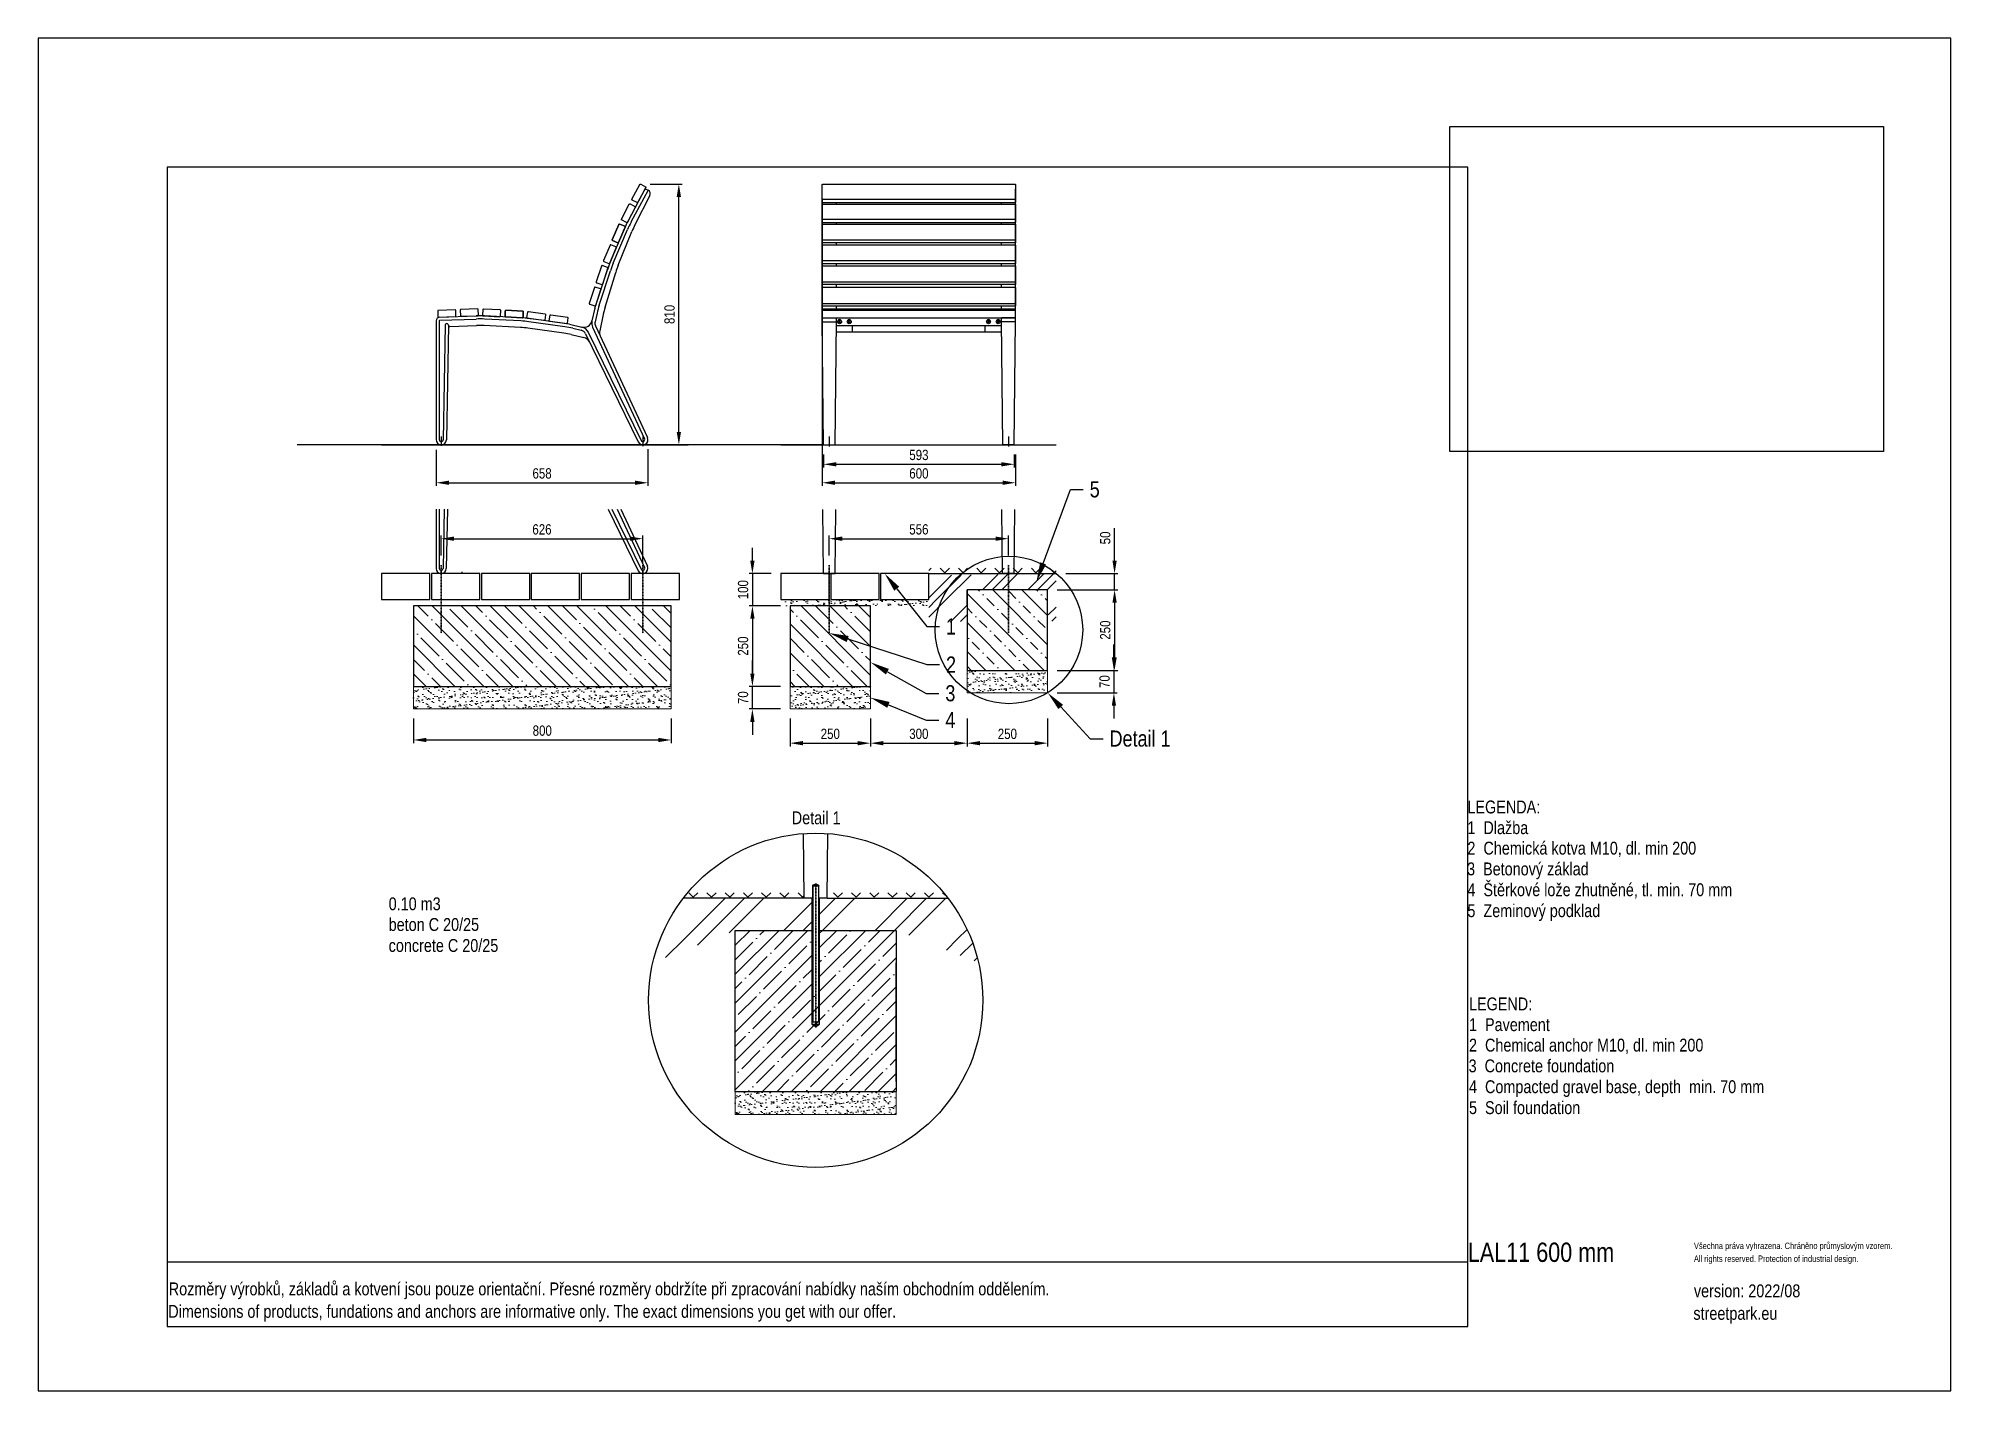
# Model space of a CAD drawing. Header units: millimetres. Extents: x 11004 to 31904, y 3085 to 7285.
# Drawn here: x 11004 to 16944, y 3085 to 7285 of the extents above; entities outside this region: 1.
import ezdxf
from ezdxf import colors
from ezdxf.entities.mleader import LeaderData, LeaderLine
from ezdxf.lldxf.tags import DXFTag
from ezdxf.math import Vec2, Vec3

# ---------------------------------------------------------------- set-up
doc = ezdxf.new("R2010")
doc.units = ezdxf.units.MM
doc.header["$LTSCALE"] = 0.3
doc.linetypes.add('DashDot', pattern=[15, 9, -3, 0, -3])
doc.layers.add('Nekreslit', color=6, linetype='Continuous', plot=False)
doc.layers.add('SRAFY', color=251, linetype='Continuous', lineweight=13)
doc.styles.add('SEACAD_Arial', font='arial.ttf', dxfattribs={"width": 0.8})
tags = doc.linetypes.add('HIDDEN2', pattern=[4.7625, 3.175, -1.5875]).pattern_tags.tags
tags[6:7] = [DXFTag(74, 4), DXFTag(75, 0), DXFTag(340, '0'), DXFTag(46, 0.0), DXFTag(50, 0.0), DXFTag(44, 0.0), DXFTag(45, 0.0)]
tags[4:5] = [DXFTag(74, 4), DXFTag(75, 0), DXFTag(340, '0'), DXFTag(46, 0.0), DXFTag(50, 0.0), DXFTag(44, 0.0), DXFTag(45, 0.0)]
doc.dimstyles.new('ISO-25', dxfattribs={"dimtxt": 1.6, "dimasz": 2, "dimexe": 0.5, "dimexo": 1.5, "dimtad": 1, "dimdec": 0, "dimtxsty": 'SEACAD_Arial', "dimcen": 2, "dimadec": 0, "dimazin": 0, "dimtfac": 1, "dimtdec": 0, "dimtmove": 0, "dimatfit": 3, "dimfxl": 1, "dimarcsym": 0})
picture_1 = doc.add_image_def('image1.jpg', size_in_pixel=(1600, 1200))

msp = doc.modelspace()

# ---------------------------------------------------------------- texts
at = {"style": 'SEACAD_Arial', "width": 0.8}
for s, height, p in [('LEGENDA:', 40, (15443.3, 4878.1)), ('1  Dlažba', 40, (15443.3, 4813.8)), ('2  Chemická kotva M10, dl. min 200', 40, (15443.3, 4750.3)), ('3  Betonový základ', 40, (15442.2, 4685.8)), ('4  Štěrkové lože zhutněné, tl. min. 70 mm', 40, (15443.3, 4621.1)), ('0.10 m3', 40, (12092.8, 4577.4)), ('5  Zeminový podklad', 40, (15443.3, 4556.1)), ('beton C 20/25', 40, (12092.8, 4513.1)), ('concrete C 20/25', 40, (12092.8, 4448)), ('LEGEND:', 40, (15448.2, 4266.5)), ('1  Pavement', 40, (15448.2, 4202.2)), ('2  Chemical anchor M10, dl. min 200', 40, (15448.2, 4138.6)), ('3  Concrete foundation', 40, (15447, 4074.1)), ('4  Compacted gravel base, depth  min. 70 mm', 40, (15448.2, 4009.4)), ('4  Compacted gravel base, depth  min. 70 mm', 40, (30990.4, 4009.4)), ('5  Soil foundation', 40, (15448.2, 3944.4)), ('LAL11 600 mm ', 60, (15444.4, 3485.3)), ('Všechna práva vyhrazena. Chráněno průmyslovým vzorem.', 20, (16146.7, 3525.3)), ('All rights reserved. Protection of industrial design.', 20, (16146.7, 3485.3)), ('Rozměry výrobků, základů a kotvení jsou pouze orientační. Přesné rozměry obdržíte při zpracování nabídky naším obchodním oddělením.', 39.9982, (11409.8, 3381.6)), ('version: 2022/08', 40, (16146.7, 3375.5)), ('Dimensions of products, fundations and anchors are informative only. The exact dimensions you get with our offer.', 39.9982, (11408.2, 3311.7)), ('streetpark.eu', 40, (16145.1, 3305.6))]:
    msp.add_text(s, height=height, dxfattribs=at).set_placement(p)
at = {"insert": (13344.8, 4884.4), "char_height": 40, "attachment_point": 1, "style": 'SEACAD_Arial'}
msp.add_mtext_dynamic_manual_height_columns('Detail 1', width=226.121, gutter_width=200, heights=[0], dxfattribs=at)

# ---------------------------------------------------------------- blocks, each defined once
blk = doc.blocks.new('*D134')
at = {"color": 0, "lineweight": -2, "transparency": 16777216}
for p, q in [((12255.8, 5678.8), (12255.8, 5741.2)), ((12295.8, 5731.2), (12842, 5731.2)), ((12882, 5652.8), (12882, 5741.2))]:
    blk.add_line(p, q, dxfattribs=at)
at = {"color": 0, "transparency": 16777216}
for points in [[(12295.8, 5737.9), (12295.8, 5724.5), (12255.8, 5731.2)], [(12842, 5737.9), (12842, 5724.5), (12882, 5731.2)]]:
    blk.add_solid(points, dxfattribs=at)
at = {"layer": 'Defpoints', "color": 0, "transparency": 16777216}
for p in [(12882, 5731.2), (12255.8, 5648.8), (12882, 5622.8)]:
    blk.add_point(p, dxfattribs=at)
at = {"color": 0, "transparency": 16777216, "insert": (12568.9, 5760), "char_height": 32, "attachment_point": 5, "style": 'SEACAD_Arial'}
blk.add_mtext('626', dxfattribs=at)
blk = doc.blocks.new('*D135')
at = {"color": 0, "lineweight": -2, "transparency": 16777216}
for p, q in [((12169.8, 5172.5), (12169.8, 5096.2)), ((12969.8, 5172.5), (12969.8, 5096.2)), ((12209.8, 5106.2), (12929.8, 5106.2))]:
    blk.add_line(p, q, dxfattribs=at)
at = {"color": 0, "transparency": 16777216}
for points in [[(12209.8, 5112.9), (12209.8, 5099.5), (12169.8, 5106.2)], [(12929.8, 5112.9), (12929.8, 5099.5), (12969.8, 5106.2)]]:
    blk.add_solid(points, dxfattribs=at)
at = {"layer": 'Defpoints', "color": 0, "transparency": 16777216}
for p in [(12169.8, 5202.5), (12969.8, 5202.5), (12969.8, 5106.2)]:
    blk.add_point(p, dxfattribs=at)
at = {"color": 0, "transparency": 16777216, "insert": (12569.8, 5135), "char_height": 32, "attachment_point": 5, "style": 'SEACAD_Arial'}
blk.add_mtext('800', dxfattribs=at)
blk = doc.blocks.new('*D136')
at = {"color": 0, "lineweight": -2, "transparency": 16777216}
for p, q in [((13461.3, 5678.9), (13461.3, 5741.2)), ((13501.3, 5731.2), (13977.7, 5731.2)), ((14017.7, 5678.9), (14017.7, 5741.2))]:
    blk.add_line(p, q, dxfattribs=at)
at = {"color": 0, "transparency": 16777216}
for points in [[(13501.3, 5737.9), (13501.3, 5724.5), (13461.3, 5731.2)], [(13977.7, 5737.9), (13977.7, 5724.5), (14017.7, 5731.2)]]:
    blk.add_solid(points, dxfattribs=at)
at = {"layer": 'Defpoints', "color": 0, "transparency": 16777216}
for p in [(14017.7, 5731.2), (13461.3, 5648.9), (14017.7, 5648.9)]:
    blk.add_point(p, dxfattribs=at)
at = {"color": 0, "transparency": 16777216, "insert": (13739.5, 5760), "char_height": 32, "attachment_point": 5, "style": 'SEACAD_Arial'}
blk.add_mtext('556', dxfattribs=at)
blk = doc.blocks.new('*D137')
at = {"color": 0, "lineweight": -2, "transparency": 16777216}
for p, q in [((14169.4, 5572.4), (14357.3, 5572.4)), ((14347.3, 5532.4), (14347.3, 5362.4)), ((14169.4, 5322.4), (14357.3, 5322.4))]:
    blk.add_line(p, q, dxfattribs=at)
at = {"color": 0, "transparency": 16777216}
for points in [[(14340.7, 5532.4), (14354, 5532.4), (14347.3, 5572.4)], [(14340.7, 5362.4), (14354, 5362.4), (14347.3, 5322.4)]]:
    blk.add_solid(points, dxfattribs=at)
at = {"layer": 'Defpoints', "color": 0, "transparency": 16777216}
for p in [(14139.4, 5572.4), (14139.4, 5322.4), (14347.3, 5322.4)]:
    blk.add_point(p, dxfattribs=at)
at = {"color": 0, "transparency": 16777216, "insert": (14318.5, 5447.4), "char_height": 32, "attachment_point": 5, "rotation": 90, "style": 'SEACAD_Arial'}
blk.add_mtext('250', dxfattribs=at)
blk = doc.blocks.new('*D138')
at = {"color": 0, "lineweight": -2, "transparency": 16777216}
for p, q in [((14345.3, 5362.4), (14345.3, 5402.4)), ((14169.4, 5322.4), (14355.3, 5322.4)), ((14345.3, 5322.4), (14345.3, 5252.4)), ((14169.4, 5252.4), (14355.3, 5252.4)), ((14345.3, 5212.4), (14345.3, 5172.4))]:
    blk.add_line(p, q, dxfattribs=at)
at = {"color": 0, "transparency": 16777216}
for points in [[(14338.7, 5362.4), (14352, 5362.4), (14345.3, 5322.4)], [(14338.7, 5212.4), (14352, 5212.4), (14345.3, 5252.4)]]:
    blk.add_solid(points, dxfattribs=at)
at = {"layer": 'Defpoints', "color": 0, "transparency": 16777216}
for p in [(14139.4, 5322.4), (14139.4, 5252.4), (14345.3, 5252.4)]:
    blk.add_point(p, dxfattribs=at)
at = {"color": 0, "transparency": 16777216, "insert": (14316.5, 5287.4), "char_height": 32, "attachment_point": 5, "rotation": 90, "style": 'SEACAD_Arial'}
blk.add_mtext('70', dxfattribs=at)
blk = doc.blocks.new('*D139')
at = {"color": 0, "lineweight": -2, "transparency": 16777216}
for p, q in [((13339.4, 5172.5), (13339.4, 5086.2)), ((13589.4, 5172.5), (13589.4, 5086.2)), ((13379.4, 5096.2), (13549.4, 5096.2))]:
    blk.add_line(p, q, dxfattribs=at)
at = {"color": 0, "transparency": 16777216}
for points in [[(13379.4, 5102.9), (13379.4, 5089.5), (13339.4, 5096.2)], [(13549.4, 5102.9), (13549.4, 5089.5), (13589.4, 5096.2)]]:
    blk.add_solid(points, dxfattribs=at)
at = {"layer": 'Defpoints', "color": 0, "transparency": 16777216}
for p in [(13339.4, 5202.5), (13589.4, 5202.5), (13589.4, 5096.2)]:
    blk.add_point(p, dxfattribs=at)
at = {"color": 0, "transparency": 16777216, "insert": (13464.4, 5125), "char_height": 32, "attachment_point": 5, "style": 'SEACAD_Arial'}
blk.add_mtext('250', dxfattribs=at)
blk = doc.blocks.new('*D140')
at = {"color": 0, "lineweight": -2, "transparency": 16777216}
for p, q in [((13889.4, 5172.5), (13889.4, 5086.2)), ((14139.4, 5172.5), (14139.4, 5086.2)), ((13929.4, 5096.2), (14099.4, 5096.2))]:
    blk.add_line(p, q, dxfattribs=at)
at = {"color": 0, "transparency": 16777216}
for points in [[(13929.4, 5102.9), (13929.4, 5089.5), (13889.4, 5096.2)], [(14099.4, 5102.9), (14099.4, 5089.5), (14139.4, 5096.2)]]:
    blk.add_solid(points, dxfattribs=at)
at = {"layer": 'Defpoints', "color": 0, "transparency": 16777216}
for p in [(13889.4, 5202.5), (14139.4, 5202.5), (14139.4, 5096.2)]:
    blk.add_point(p, dxfattribs=at)
at = {"color": 0, "transparency": 16777216, "insert": (14014.4, 5125), "char_height": 32, "attachment_point": 5, "style": 'SEACAD_Arial'}
blk.add_mtext('250', dxfattribs=at)
blk = doc.blocks.new('*D141')
at = {"color": 0, "lineweight": -2, "transparency": 16777216}
for p, q in [((13589.4, 5172.5), (13589.4, 5086.2)), ((13889.4, 5172.5), (13889.4, 5086.2)), ((13629.4, 5096.2), (13849.4, 5096.2))]:
    blk.add_line(p, q, dxfattribs=at)
at = {"color": 0, "transparency": 16777216}
for points in [[(13629.4, 5102.9), (13629.4, 5089.5), (13589.4, 5096.2)], [(13849.4, 5102.9), (13849.4, 5089.5), (13889.4, 5096.2)]]:
    blk.add_solid(points, dxfattribs=at)
at = {"layer": 'Defpoints', "color": 0, "transparency": 16777216}
for p in [(13589.4, 5202.5), (13889.4, 5202.5), (13889.4, 5096.2)]:
    blk.add_point(p, dxfattribs=at)
at = {"color": 0, "transparency": 16777216, "insert": (13739.4, 5125.1), "char_height": 32, "attachment_point": 5, "style": 'SEACAD_Arial'}
blk.add_mtext('300', dxfattribs=at)
blk = doc.blocks.new('*D142')
at = {"color": 0, "lineweight": -2, "transparency": 16777216}
for p, q in [((14347.3, 5662.8), (14347.3, 5764.4)), ((14195.8, 5622.8), (14357.3, 5622.8)), ((14347.3, 5572.4), (14347.3, 5622.8)), ((14169.4, 5572.4), (14357.3, 5572.4)), ((14347.3, 5532.4), (14347.3, 5492.4))]:
    blk.add_line(p, q, dxfattribs=at)
at = {"color": 0, "transparency": 16777216}
for points in [[(14340.7, 5662.8), (14354, 5662.8), (14347.3, 5622.8)], [(14340.7, 5532.4), (14354, 5532.4), (14347.3, 5572.4)]]:
    blk.add_solid(points, dxfattribs=at)
at = {"layer": 'Defpoints', "color": 0, "transparency": 16777216}
for p in [(14165.8, 5622.8), (14347.3, 5622.8), (14139.4, 5572.4)]:
    blk.add_point(p, dxfattribs=at)
at = {"color": 0, "transparency": 16777216, "insert": (14318.5, 5733.6), "char_height": 32, "attachment_point": 5, "rotation": 90, "style": 'SEACAD_Arial'}
blk.add_mtext('50', dxfattribs=at)
blk = doc.blocks.new('*D143')
at = {"color": 0, "lineweight": -2, "transparency": 16777216}
for p, q in [((13439.3, 6787.8), (13439.3, 5894.9)), ((14039.9, 5992.8), (14039.9, 5894.9)), ((13479.3, 5904.9), (13999.9, 5904.9))]:
    blk.add_line(p, q, dxfattribs=at)
at = {"color": 0, "transparency": 16777216}
for points in [[(13479.3, 5911.6), (13479.3, 5898.3), (13439.3, 5904.9)], [(13999.9, 5911.6), (13999.9, 5898.3), (14039.9, 5904.9)]]:
    blk.add_solid(points, dxfattribs=at)
at = {"layer": 'Defpoints', "color": 0, "transparency": 16777216}
for p in [(13439.3, 6817.8), (14039.9, 6022.8), (14039.9, 5904.9)]:
    blk.add_point(p, dxfattribs=at)
at = {"color": 0, "transparency": 16777216, "insert": (13739.6, 5933.8), "char_height": 32, "attachment_point": 5, "style": 'SEACAD_Arial'}
blk.add_mtext('600', dxfattribs=at)
blk = doc.blocks.new('*D169')
at = {"color": 0, "lineweight": -2, "transparency": 16777216}
for p, q in [((13443.3, 5992.8), (13443.3, 5952.3)), ((13483.3, 5962.3), (13995.9, 5962.3)), ((14035.9, 5992.8), (14035.9, 5952.3))]:
    blk.add_line(p, q, dxfattribs=at)
at = {"color": 0, "transparency": 16777216}
for points in [[(13483.3, 5968.9), (13483.3, 5955.6), (13443.3, 5962.3)], [(13995.9, 5968.9), (13995.9, 5955.6), (14035.9, 5962.3)]]:
    blk.add_solid(points, dxfattribs=at)
at = {"layer": 'Defpoints', "color": 0, "transparency": 16777216}
for p in [(13443.3, 6022.8), (14035.9, 6022.8), (14035.9, 5962.3)]:
    blk.add_point(p, dxfattribs=at)
at = {"color": 0, "transparency": 16777216, "insert": (13739.6, 5991.1), "char_height": 32, "attachment_point": 5, "style": 'SEACAD_Arial'}
blk.add_mtext('593', dxfattribs=at)
blk = doc.blocks.new('*D170')
at = {"color": 0, "lineweight": -2, "transparency": 16777216}
for p, q in [((12240.2, 6006.9), (12240.2, 5894.9)), ((12898.2, 6008.9), (12898.2, 5894.9)), ((12280.2, 5904.9), (12858.2, 5904.9))]:
    blk.add_line(p, q, dxfattribs=at)
at = {"color": 0, "transparency": 16777216}
for points in [[(12280.2, 5911.6), (12280.2, 5898.3), (12240.2, 5904.9)], [(12858.2, 5911.6), (12858.2, 5898.3), (12898.2, 5904.9)]]:
    blk.add_solid(points, dxfattribs=at)
at = {"layer": 'Defpoints', "color": 0, "transparency": 16777216}
for p in [(12240.2, 6036.9), (12898.2, 6038.9), (12898.2, 5904.9)]:
    blk.add_point(p, dxfattribs=at)
at = {"color": 0, "transparency": 16777216, "insert": (12569.2, 5933.8), "char_height": 32, "attachment_point": 5, "style": 'SEACAD_Arial'}
blk.add_mtext('658', dxfattribs=at)
blk = doc.blocks.new('*D171')
at = {"color": 0, "lineweight": -2, "transparency": 16777216}
for p, q in [((12904.6, 6832.6), (13004, 6832.6)), ((12994, 6062.8), (12994, 6792.6)), ((12911.8, 6022.8), (13004, 6022.8))]:
    blk.add_line(p, q, dxfattribs=at)
at = {"color": 0, "transparency": 16777216}
for points in [[(12987.3, 6792.6), (13000.7, 6792.6), (12994, 6832.6)], [(12987.3, 6062.8), (13000.7, 6062.8), (12994, 6022.8)]]:
    blk.add_solid(points, dxfattribs=at)
at = {"layer": 'Defpoints', "color": 0, "transparency": 16777216}
for p in [(12874.6, 6832.6), (12994, 6832.6), (12881.8, 6022.8)]:
    blk.add_point(p, dxfattribs=at)
at = {"color": 0, "transparency": 16777216, "insert": (12965.2, 6427.7), "char_height": 32, "attachment_point": 5, "rotation": 90, "style": 'SEACAD_Arial'}
blk.add_mtext('810', dxfattribs=at)
blk = doc.blocks.new('*D172')
at = {"color": 0, "lineweight": -2, "transparency": 16777216}
for p, q in [((13222.5, 5662.8), (13222.5, 5702.8)), ((13280.8, 5622.8), (13212.5, 5622.8)), ((13222.5, 5622.8), (13222.5, 5522.8)), ((13309.4, 5522.8), (13212.5, 5522.8)), ((13222.5, 5482.8), (13222.5, 5442.8))]:
    blk.add_line(p, q, dxfattribs=at)
at = {"color": 0, "transparency": 16777216}
for points in [[(13215.8, 5662.8), (13229.1, 5662.8), (13222.5, 5622.8)], [(13215.8, 5482.8), (13229.1, 5482.8), (13222.5, 5522.8)]]:
    blk.add_solid(points, dxfattribs=at)
at = {"layer": 'Defpoints', "color": 0, "transparency": 16777216}
for p in [(13310.8, 5622.8), (13222.5, 5522.8), (13339.4, 5522.8)]:
    blk.add_point(p, dxfattribs=at)
at = {"color": 0, "transparency": 16777216, "insert": (13193.6, 5572.8), "char_height": 32, "attachment_point": 5, "rotation": 90, "style": 'SEACAD_Arial'}
blk.add_mtext('100', dxfattribs=at)
blk = doc.blocks.new('*D174')
at = {"color": 0, "lineweight": -2, "transparency": 16777216}
for p, q in [((13309.4, 5522.8), (13212.5, 5522.8)), ((13222.5, 5482.8), (13222.5, 5312.5)), ((13309.4, 5272.5), (13212.5, 5272.5))]:
    blk.add_line(p, q, dxfattribs=at)
at = {"color": 0, "transparency": 16777216}
for points in [[(13215.8, 5482.8), (13229.1, 5482.8), (13222.5, 5522.8)], [(13215.8, 5312.5), (13229.1, 5312.5), (13222.5, 5272.5)]]:
    blk.add_solid(points, dxfattribs=at)
at = {"layer": 'Defpoints', "color": 0, "transparency": 16777216}
for p in [(13339.4, 5522.8), (13222.5, 5272.5), (13339.4, 5272.5)]:
    blk.add_point(p, dxfattribs=at)
at = {"color": 0, "transparency": 16777216, "insert": (13193.6, 5397.7), "char_height": 32, "attachment_point": 5, "rotation": 90, "style": 'SEACAD_Arial'}
blk.add_mtext('250', dxfattribs=at)
blk = doc.blocks.new('*D175')
at = {"color": 0, "lineweight": -2, "transparency": 16777216}
for p, q in [((13222.5, 5312.5), (13222.5, 5352.5)), ((13309.4, 5272.5), (13212.5, 5272.5)), ((13222.5, 5202.5), (13222.5, 5272.5)), ((13309.4, 5202.5), (13212.5, 5202.5)), ((13222.5, 5162.5), (13222.5, 5122.5))]:
    blk.add_line(p, q, dxfattribs=at)
at = {"color": 0, "transparency": 16777216}
for points in [[(13215.8, 5312.5), (13229.1, 5312.5), (13222.5, 5272.5)], [(13215.8, 5162.5), (13229.1, 5162.5), (13222.5, 5202.5)]]:
    blk.add_solid(points, dxfattribs=at)
at = {"layer": 'Defpoints', "color": 0, "transparency": 16777216}
for p in [(13222.5, 5272.5), (13339.4, 5272.5), (13339.4, 5202.5)]:
    blk.add_point(p, dxfattribs=at)
at = {"color": 0, "transparency": 16777216, "insert": (13193.6, 5237.5), "char_height": 32, "attachment_point": 5, "rotation": 90, "style": 'SEACAD_Arial'}
blk.add_mtext('70', dxfattribs=at)

# ---------------------------------------------------------------- dimensions: what is measured, and where the dimension line sits
for base, p1, p2, picture, middle in [((12994, 6832.6), (12881.8, 6022.8), (12874.6, 6832.6), '*D171', (12965.2, 6427.7)), ((14347.3, 5622.8), (14139.4, 5572.4), (14165.8, 5622.8), '*D142', (14318.5, 5733.6)), ((13222.5, 5522.8), (13310.8, 5622.8), (13339.4, 5522.8), '*D172', (13193.6, 5572.8)), ((13222.5, 5272.5), (13339.4, 5522.8), (13339.4, 5272.5), '*D174', (13193.6, 5397.7)), ((13222.5, 5272.5), (13339.4, 5202.5), (13339.4, 5272.5), '*D175', (13193.6, 5237.5))]:
    dim = msp.add_linear_dim(base=base, p1=p1, p2=p2, angle=90, dimstyle='ISO-25')
    dim.commit()
    dim.dimension.update_dxf_attribs({"geometry": picture, "text_midpoint": middle})
for base, p1, p2, override, picture, middle in [((14039.9, 5904.9), (13439.3, 6817.8), (14039.9, 6022.8), {"dimrnd": 10}, '*D143', (13739.6, 5933.8)), ((12882, 5731.2), (12255.8, 5648.8), (12882, 5622.8), {"dimscale": 0}, '*D134', (12568.9, 5760)), ((14017.7, 5731.2), (13461.3, 5648.9), (14017.7, 5648.9), {"dimscale": 0}, '*D136', (13739.5, 5760)), ((12969.8, 5106.2), (12169.8, 5202.5), (12969.8, 5202.5), {"dimscale": 0, "dimtix": 0, "dimtofl": 1, "dimtmove": 0, "dimatfit": 3}, '*D135', (12569.8, 5135)), ((13589.4, 5096.2), (13339.4, 5202.5), (13589.4, 5202.5), {"dimscale": 0, "dimtix": 0, "dimtofl": 1, "dimtmove": 0, "dimatfit": 3}, '*D139', (13464.4, 5125)), ((13889.4, 5096.2), (13589.4, 5202.5), (13889.4, 5202.5), {"dimscale": 0, "dimtix": 0, "dimtofl": 1, "dimtmove": 0, "dimatfit": 3}, '*D141', (13739.4, 5125.1)), ((14139.4, 5096.2), (13889.4, 5202.5), (14139.4, 5202.5), {"dimscale": 0, "dimtix": 0, "dimtofl": 1, "dimtmove": 0, "dimatfit": 3}, '*D140', (14014.4, 5125))]:
    dim = msp.add_linear_dim(base=base, p1=p1, p2=p2, dimstyle='ISO-25', override=override)
    dim.commit()
    dim.dimension.update_dxf_attribs({"geometry": picture, "text_midpoint": middle})
for base, p1, p2, picture, middle in [((12898.2, 5904.9), (12240.2, 6036.9), (12898.2, 6038.9), '*D170', (12569.2, 5933.8)), ((14035.9, 5962.3), (13443.3, 6022.8), (14035.9, 6022.8), '*D169', (13739.6, 5991.1))]:
    dim = msp.add_linear_dim(base=base, p1=p1, p2=p2, dimstyle='ISO-25')
    dim.commit()
    dim.dimension.update_dxf_attribs({"geometry": picture, "text_midpoint": middle})
for base, p1, p2, override, picture, middle in [((14347.3, 5322.4), (14139.4, 5572.4), (14139.4, 5322.4), {"dimscale": 0}, '*D137', (14318.5, 5447.4)), ((14345.3, 5252.4), (14139.4, 5322.4), (14139.4, 5252.4), {"dimscale": 0, "dimtmove": 1}, '*D138', (14316.5, 5287.4))]:
    dim = msp.add_linear_dim(base=base, p1=p1, p2=p2, angle=90, dimstyle='ISO-25', override=override)
    dim.commit()
    dim.dimension.update_dxf_attribs({"geometry": picture, "text_midpoint": middle})

# ---------------------------------------------------------------- hatches: boundary and pattern name
at = {"layer": 'SRAFY'}
h = msp.add_hatch(dxfattribs=at)
h.set_pattern_fill('TERACO', color=256, scale=20)
h.set_pattern_definition([(45, (6975.4, 308.18), (-28.28427, 28.28427), [20, -20]), (135, (7031.97, 308.18), (-28.28427, -28.28427), [20, -20])])
h.paths.add_polyline_path([(13770.8, 5622.8), (13770.8, 5645.9), (14165.8, 5645.9), (14165.8, 5622.8)])
h = msp.add_hatch(dxfattribs=at)
h.set_pattern_fill('GOST_GROUND', color=256, scale=10)
h.set_pattern_definition([(45, (6975.4, 308.18), (141.4214, -9e-15), [200]), (45, (7005.4, 308.18), (141.4214, -9e-15), [200]), (45, (7035.4, 308.18), (141.4214, -9e-15), [200])])
h.paths.add_polyline_path([(13891.3, 5475.2), (13770.8, 5469), (13770.8, 5616.7), (14165.8, 5622.8), (14165.8, 5475.4), (14141.4, 5475.4), (14141.4, 5572.4), (13891.3, 5572.4)])
h = msp.add_hatch(dxfattribs=at)
h.set_pattern_fill('AR-SAND', color=256, scale=0.5)
h.set_pattern_definition([(37.5, (6775.4, 308.18), (-0.800016, 24.47066), [0, -19.304, 0, -21.59, 0, -20.6375]), (7.5, (6775.4, 308.18), (22.47616, 35.84126), [0, -10.414, 0, -17.399, 0, -6.6675]), (327.5, (6759.779, 308.18), (39.54962, 0.07186), [0, -6.35, 0, -22.86, 0, -29.845]), (317.5, (6759.78, 308.18), (38.17782, 11.14647), [0, -3.175, 0, -14.986, 0, -17.145])])
h.paths.add_polyline_path([(13310.8, 5542.8), (13310.8, 5522.9), (13341.4, 5522.8), (13461.3, 5522.7), (13461.3, 5542.8)])
h.paths.add_polyline_path([(13770.8, 5522.5), (13770.8, 5542.8), (13461.3, 5542.8), (13461.3, 5522.7), (13591.3, 5522.5)])
h = msp.add_hatch(dxfattribs=at)
h.set_pattern_fill('BETON-PROSTY', color=256, scale=0.8, angle=90)
h.set_pattern_definition([(135, (5171.15, 793.655), (-45.25483, -45.25483), []), (135, (5171.15, 838.91), (-67.88225, -22.6274), [32, -16, 0, -16])])
h.paths.add_polyline_path([(14139.3, 5572.4), (13889.4, 5572.4), (13889.4, 5322.4), (14139.4, 5322.4)])
h = msp.add_hatch(dxfattribs=at)
h.set_pattern_fill('ANSI35', color=256, scale=10, angle=90)
h.set_pattern_definition([(135, (6782.4, 12.39), (-44.9013, -44.9013), []), (135, (6782.4, 57.29), (-44.9013, -44.9013), [79.375, -15.875, 0, -15.875])])
h.paths.add_polyline_path([(12968.8, 5402.8), (12968.8, 5522.5), (12169.8, 5522.5), (12169.8, 5272.5), (12219.8, 5272.5), (12968.8, 5272.5)])
h = msp.add_hatch(dxfattribs=at)
h.set_pattern_fill('ANSI35', color=256, scale=10, angle=90)
h.set_pattern_definition([(135, (833.4, 12.39), (-44.90128, -44.90128), []), (135, (833.4, 57.29), (-44.90128, -44.90128), [79.375, -15.875, 0, -15.875])])
h.paths.add_polyline_path([(13589.3, 5402.8), (13589.3, 5522.5), (13339.3, 5522.5), (13339.3, 5272.5), (13589.3, 5272.5)])
h = msp.add_hatch(dxfattribs=at)
h.set_pattern_fill('AR-SAND', color=256, scale=0.5)
h.set_pattern_definition([(37.5, (5766.812, 793.653), (-0.800016, 24.47066), [0, -19.304, 0, -21.59, 0, -20.6375]), (7.5, (5766.812, 793.653), (22.47616, 35.84126), [0, -10.414, 0, -17.399, 0, -6.6675]), (327.5, (5751.191, 793.653), (39.54962, 0.07186), [0, -6.35, 0, -22.86, 0, -29.845]), (317.5, (5751.19, 793.653), (38.17782, 11.14647), [0, -3.175, 0, -14.986, 0, -17.145])])
h.paths.add_polyline_path([(13889.4, 5322.4), (14139.4, 5322.4), (14139.4, 5252.4), (13889.4, 5252.4)])
h = msp.add_hatch(dxfattribs=at)
h.set_pattern_fill('AR-SAND', color=256, scale=0.5)
h.set_pattern_definition([(37.5, (6782.4, 12.39), (-0.800016, 24.47066), [0, -19.304, 0, -21.59, 0, -20.6375]), (7.5, (6782.4, 12.39), (22.47616, 35.84126), [0, -10.414, 0, -17.399, 0, -6.6675]), (327.5, (6766.779, 12.39), (39.54962, 0.07186), [0, -6.35, 0, -22.86, 0, -29.845]), (317.5, (6766.78, 12.39), (38.17782, 11.14647), [0, -3.175, 0, -14.986, 0, -17.145])])
h.paths.add_polyline_path([(12968.8, 5202.5), (12968.8, 5272.5), (12169.3, 5272.5), (12169.3, 5202.5)])
h = msp.add_hatch(dxfattribs=at)
h.set_pattern_fill('AR-SAND', color=256, scale=0.5)
h.set_pattern_definition([(37.5, (833.4, 12.39), (-0.800016, 24.470662), [0, -19.304, 0, -21.59, 0, -20.6375]), (7.5, (833.4, 12.39), (22.476164, 35.841255), [0, -10.414, 0, -17.399, 0, -6.6675]), (327.5, (817.779, 12.39), (39.54962, 0.07186), [0, -6.35, 0, -22.86, 0, -29.845]), (317.5, (817.78, 12.39), (38.17782, 11.14647), [0, -3.175, 0, -14.986, 0, -17.145])])
h.paths.add_polyline_path([(13589.4, 5202.5), (13589.4, 5272.5), (13560.6, 5272.5), (13339.4, 5272.5), (13339.4, 5202.5)])
h = msp.add_hatch(dxfattribs=at)
h.set_pattern_fill('TERACO', color=256, scale=20)
h.set_pattern_definition([(45, (4723.274, -699.69), (-28.28427, 28.28427), [20, -20]), (135, (4779.843, -699.69), (-28.28427, -28.28427), [20, -20])])
h.paths.add_polyline_path([(13008, 4615), (13008, 4638), (13382.7, 4638), (13382.7, 4615)])
h = msp.add_hatch(dxfattribs=at)
h.set_pattern_fill('TERACO', color=256, scale=20)
h.set_pattern_definition([(45, (5172.4, -699.72), (-28.28427, 28.28427), [20, -20]), (135, (5228.97, -699.72), (-28.28427, -28.28427), [20, -20])])
h.paths.add_polyline_path([(13455.2, 4614.9), (13455.2, 4638), (13820.8, 4638), (13820.8, 4614.9)])
h = msp.add_hatch(dxfattribs=at)
h.set_pattern_fill('GOST_GROUND', color=256, scale=20)
h.set_pattern_definition([(45, (5940, 245.79), (282.8427, -2e-14), [400]), (45, (6000, 245.79), (282.8427, -2e-14), [400]), (45, (6060, 245.79), (282.8427, -2e-14), [400])])
edge = h.paths.add_edge_path()
edge.add_line((13409, 4615), (13387, 4615))
edge.add_line((13387, 4615), (13008, 4615))
edge.add_arc((13419, 4297.8), 519.1, 142.33693, 166.98753)
edge.add_line((12913.2, 4414.7), (13169, 4515))
edge.add_line((13169, 4515), (13409, 4515))
edge.add_line((13409, 4515), (13409, 4615))
edge = h.paths.add_edge_path()
edge.add_line((13829.9, 4615), (13451, 4615))
edge.add_line((13451, 4615), (13429, 4615))
edge.add_line((13429, 4615), (13429, 4515))
edge.add_line((13429, 4515), (13669, 4515))
edge.add_line((13669, 4515), (13924.8, 4414.7))
edge.add_arc((13419, 4297.8), 519.1, 13.01247, 37.66307)
h = msp.add_hatch(dxfattribs=at)
h.set_pattern_fill('ANSI35', color=256, scale=10)
h.set_pattern_definition([(45, (0, 100.34), (-44.90128, 44.90128), []), (45, (44.9, 100.34), (-44.90128, 44.90128), [79.375, -15.875, 0, -15.875])])
h.paths.add_polyline_path([(13669, 4515), (13431, 4515), (13431, 4324), (13419, 4317.1), (13407, 4324), (13407, 4515), (13169, 4515), (13169, 4015), (13669, 4015)])
h = msp.add_hatch(dxfattribs=at)
h.set_pattern_fill('AR-SAND', color=256, scale=0.5)
h.set_pattern_definition([(37.5, (7782.12, -1246.944), (-0.800016, 24.47066), [0, -19.304, 0, -21.59, 0, -20.6375]), (7.5, (7782.12, -1246.944), (22.47616, 35.84126), [0, -10.414, 0, -17.399, 0, -6.6675]), (327.5, (7766.5, -1246.944), (39.54962, 0.07186), [0, -6.35, 0, -22.86, 0, -29.845]), (317.5, (7766.5, -1246.944), (38.17782, 11.14647), [0, -3.175, 0, -14.986, 0, -17.145])])
h.paths.add_polyline_path([(13669, 3943.2), (13669, 4013.2), (13169, 4013.2), (13169, 3943.2)])

# ---------------------------------------------------------------- linework, layer by layer
for p, q in [((12889.7, 6818.2), (12836.6, 6718.5)), ((12898.5, 6813.4), (12845.4, 6713.8)), ((12904.1, 6797.1), (12857.8, 6706.2)), ((12889.6, 6818.1), (12899, 6813.1)), ((13439.3, 6408.4), (13439.3, 6817.8)), ((13483.3, 6770.4), (13483.3, 6774.4)), ((13995.9, 6770.4), (13995.9, 6774.4)), ((14039.9, 6407.1), (14039.9, 6817.8)), ((13483.3, 6708.1), (13483.3, 6712.5)), ((13995.9, 6708.1), (13995.9, 6712.5)), ((12781.3, 6591), (12825.4, 6694.8)), ((12790.5, 6587.1), (12834.6, 6690.9)), ((12805.8, 6580.2), (12848, 6684.8)), ((13483.3, 6643.7), (13483.3, 6649.6)), ((13995.9, 6643.7), (13995.9, 6649.6)), ((12733.2, 6446.7), (12772.1, 6566.5)), ((12746.8, 6456.1), (12781.6, 6563.4)), ((12764.9, 6450.1), (12797.9, 6558)), ((13483.3, 6578.8), (13483.3, 6585.2)), ((13995.9, 6578.8), (13995.9, 6585.2)), ((13483.3, 6512.3), (13483.3, 6520.1)), ((13995.9, 6512.3), (13995.9, 6520.1)), ((12251.7, 6419.5), (12364.5, 6423.4)), ((12503.3, 6417.3), (12390.7, 6423.2)), ((12733.2, 6446.7), (12724.1, 6407.3)), ((12740, 6431.7), (12733.8, 6405)), ((12759, 6427.3), (12748.2, 6376.5)), ((13439.3, 6416.8), (13483.3, 6416.8)), ((13483.3, 6444.2), (13483.3, 6453.6)), ((13483.3, 6407.1), (13483.3, 6416.8)), ((13995.9, 6444.2), (13995.9, 6453.6)), ((14039.9, 6416.8), (13995.9, 6416.8)), ((13995.9, 6407.1), (13995.9, 6416.8)), ((12240.1, 6407.5), (12240.1, 6038.8)), ((12250.1, 6407.5), (12250.1, 6038.8)), ((12252, 6409.5), (12364.9, 6413.4)), ((12268.3, 6394.5), (12262.1, 6038.7)), ((12278.3, 6394.2), (12272.1, 6038.6)), ((12283, 6390.6), (12365.5, 6393.5)), ((12501.8, 6387.4), (12389.1, 6393.3)), ((12502.8, 6407.3), (12390.1, 6413.2)), ((12636.9, 6369.4), (12525.2, 6385.1)), ((12639.7, 6389.2), (12528, 6404.9)), ((12654, 6397.3), (12529.4, 6414.8)), ((12654, 6397.3), (12692.7, 6388.3)), ((12660.1, 6365.1), (12699, 6356.1)), ((12664.6, 6384.6), (12690.5, 6378.6)), ((12704, 6367.9), (12867.9, 6031.8)), ((12712.9, 6372.3), (12876.9, 6036.2)), ((12726.1, 6387.8), (12887.7, 6041.4)), ((12735.2, 6392), (12896.7, 6045.6)), ((13443.3, 6022.8), (13439.3, 6408.4)), ((13441.4, 6404.8), (13481.3, 6404.8)), ((13479.3, 6022.8), (13483.3, 6407.1)), ((13996.2, 6372.1), (13483, 6372.1)), ((13996, 6392.4), (13483.2, 6392.4)), ((13533.3, 6372.1), (13533.3, 6392.4)), ((13945.9, 6372.1), (13945.9, 6392.4)), ((13999.9, 6022.8), (13995.9, 6407.1)), ((14037.8, 6404.8), (13997.9, 6404.8)), ((14035.9, 6022.8), (14039.9, 6407.1)), ((13443.3, 6022.8), (11808.6, 6022.8)), ((13443.3, 6022.8), (13479.3, 6022.8)), ((14035.9, 6022.8), (13999.9, 6022.8)), ((14035.9, 6022.8), (13999.9, 6022.8)), ((12239.8, 5822.8), (12239.8, 5638.8)), ((12249.8, 5822.8), (12249.8, 5638.8)), ((12265, 5822.8), (12261.8, 5638.7)), ((12275, 5822.8), (12271.8, 5638.6)), ((12774.4, 5822.8), (12867.6, 5631.8)), ((12785.5, 5822.8), (12876.6, 5636.2)), ((12802.8, 5822.8), (12887.4, 5641.4)), ((12813.8, 5822.8), (12896.5, 5645.6)), ((13443.2, 5622.8), (13441.1, 5822.4)), ((13479.2, 5622.8), (13481.3, 5822.4)), ((13999.7, 5622.8), (13997.6, 5822.4)), ((14035.7, 5622.8), (14037.8, 5822.4)), ((13443.2, 5622.8), (13479.2, 5622.8)), ((13770.8, 5622.8), (14165.8, 5622.8)), ((14035.7, 5622.8), (13999.7, 5622.8)), ((12070.8, 5542.8), (12212.8, 5542.8)), ((13889.3, 5522.5), (13889.3, 5572.9)), ((13383, 4615), (13380.9, 4815.5)), ((13455, 4615), (13457.1, 4815.5)), ((13409, 4654.1), (13419, 4659.8)), ((13410.6, 4655), (13409, 4653.4)), ((13409, 4653.4), (13429, 4653.4)), ((13410.6, 4655), (13410.5, 4229.7)), ((13427.4, 4655), (13410.6, 4655)), ((13419, 4659.8), (13429, 4654.1)), ((13427.4, 4655), (13427.4, 4229.7)), ((13427.4, 4655), (13429, 4653.4)), ((13383, 4615), (13008, 4615)), ((13409, 4615), (13383, 4615)), ((13409, 4231.3), (13409, 4615)), ((13455, 4615), (13429, 4615)), ((13429, 4231.3), (13429, 4615)), ((13455, 4615), (13829.9, 4615)), ((13407, 4223.7), (13419, 4216.7)), ((13409, 4231.3), (13410.5, 4229.7)), ((13409, 4231.3), (13429, 4231.3)), ((13419, 4216.7), (13431, 4223.7)), ((13429, 4231.3), (13427.4, 4229.7))]:
    msp.add_line(p, q)
at = {"color": 0}
for p, q in [((14037.9, 6784.4), (13441.3, 6784.4)), ((14037.9, 6722.6), (13441.3, 6722.6)), ((14037.9, 6658.4), (13441.3, 6658.4)), ((14037.9, 6593.9), (13441.3, 6593.9)), ((14037.9, 6527.5), (13441.3, 6527.5)), ((14037.9, 6460.9), (13441.3, 6460.9))]:
    msp.add_line(p, q, dxfattribs=at)
at = {"color": 7, "linetype": 'Continuous'}
for p, q in [((12070.8, 6022.8), (13022.8, 6022.8)), ((13310.8, 6022.8), (14165.8, 6022.8)), ((12239.8, 5822.8), (12239.8, 5678.8)), ((12249.8, 5822.8), (12249.8, 5678.8)), ((12220.8, 5622.8), (12070.8, 5622.8)), ((12070.8, 5622.8), (12070.8, 5542.8)), ((12220.8, 5542.8), (12220.8, 5622.8)), ((12375.8, 5622.8), (12225.8, 5622.8)), ((12225.8, 5622.8), (12225.8, 5542.8)), ((12319.8, 5622.8), (12289.8, 5622.8)), ((12319.8, 5628.8), (12319.8, 5622.8)), ((12375.8, 5542.8), (12375.8, 5622.8)), ((12530.8, 5622.8), (12380.8, 5622.8)), ((12380.8, 5622.8), (12380.8, 5542.8)), ((12530.8, 5542.8), (12530.8, 5622.8)), ((12685.8, 5622.8), (12535.8, 5622.8)), ((12535.8, 5622.8), (12535.8, 5542.8)), ((12685.8, 5542.8), (12685.8, 5622.8)), ((12840.8, 5622.8), (12690.8, 5622.8)), ((12690.8, 5622.8), (12690.8, 5542.8)), ((12840.8, 5542.8), (12840.8, 5622.8)), ((12995.8, 5622.8), (12845.8, 5622.8)), ((12845.8, 5622.8), (12845.8, 5542.8)), ((12995.8, 5542.8), (12995.8, 5622.8)), ((13460.8, 5622.8), (13310.8, 5622.8)), ((13310.8, 5622.8), (13310.8, 5542.8)), ((13460.8, 5542.8), (13460.8, 5622.8)), ((13615.8, 5622.8), (13465.8, 5622.8)), ((13465.8, 5622.8), (13465.8, 5542.8)), ((13615.8, 5542.8), (13615.8, 5622.8)), ((13770.8, 5622.8), (13620.8, 5622.8)), ((13620.8, 5622.8), (13620.8, 5542.8)), ((13770.8, 5542.8), (13770.8, 5622.8)), ((12070.8, 5542.8), (12220.8, 5542.8)), ((12225.8, 5542.8), (12375.8, 5542.8)), ((12380.8, 5542.8), (12530.8, 5542.8)), ((12535.8, 5542.8), (12685.8, 5542.8)), ((12690.8, 5542.8), (12840.8, 5542.8)), ((12845.8, 5542.8), (12995.8, 5542.8)), ((13310.8, 5542.8), (13460.8, 5542.8)), ((13465.8, 5542.8), (13615.8, 5542.8)), ((13620.8, 5542.8), (13770.8, 5542.8)), ((13169, 4015), (13169, 4515)), ((13169, 4515), (13409, 4515)), ((13429, 4515), (13669, 4515)), ((13669, 4515), (13669, 4015)), ((13669, 4293.7), (13669, 4413.7)), ((13669, 4045.4), (13669, 4413.7)), ((13169, 4015), (13669, 4015))]:
    msp.add_line(p, q, dxfattribs=at)
at = {"color": 7, "linetype": 'DashDot', "ltscale": 0.1}
for p, q in [((12255.9, 6048.8), (12255.9, 6019.7)), ((12881.8, 6048.8), (12881.8, 6017.8))]:
    msp.add_line(p, q, dxfattribs=at)
at = {"linetype": 'DashDot', "ltscale": 0.1}
for p, q in [((13461.3, 6048.9), (13461.3, 6017.9)), ((14017.9, 6048.9), (14017.9, 6017.9))]:
    msp.add_line(p, q, dxfattribs=at)
at = {"linetype": 'DashDot', "lineweight": 30}
for p, q in [((12255.8, 5648.8), (12255.8, 5438.2)), ((12882, 5648.8), (12882, 5438.2)), ((13461.3, 5648.9), (13461.3, 5438.2)), ((14017.7, 5648.9), (14017.7, 5438.2))]:
    msp.add_line(p, q, dxfattribs=at)
at = {"lineweight": 15}
for p, q in [((13409, 4654.1), (13409, 4615)), ((13429, 4615), (13429, 4654.1))]:
    msp.add_line(p, q, dxfattribs=at)
at = {"color": 7, "linetype": 'DashDot', "lineweight": 30}
msp.add_line((13419, 4212.9), (13419, 4660.8), dxfattribs=at)
at = {"color": 7, "linetype": 'HIDDEN2'}
for p, q in [((13407, 4615), (13407, 4414.7)), ((13431, 4414.7), (13431, 4615)), ((13407, 4414.7), (13407, 4223.7)), ((13431, 4223.7), (13431, 4414.7)), ((13407, 4223.7), (13431, 4223.7)), ((13427.4, 4229.7), (13410.5, 4229.7))]:
    msp.add_line(p, q, dxfattribs=at)
at = {"color": 0}
for points in [[(12891.4, 6821.7), (12867, 6775.8, -0.414214), (12864.3, 6775), (12849.3, 6783, -0.414214), (12848.4, 6785.7), (12872.8, 6831.6, -0.414214), (12875.6, 6832.4), (12890.6, 6824.4, -0.414214)], [(13441.3, 6832.2), (14037.9, 6832.2, -0.414214), (14039.9, 6830.2), (14039.9, 6776.4, -0.414214), (14037.9, 6774.4), (13441.3, 6774.4, -0.404183), (13439.4, 6776.3), (13439.3, 6830.2, -0.414214)], [(12858.5, 6759.9), (12834.1, 6714, -0.414214), (12831.4, 6713.2), (12816.4, 6721.2, -0.414214), (12815.6, 6723.9), (12840, 6769.8, -0.414214), (12842.7, 6770.6), (12857.7, 6762.6, -0.414214)], [(13441.3, 6770.4), (14037.9, 6770.4, -0.414214), (14039.9, 6768.4), (14039.9, 6714.5, -0.414214), (14037.9, 6712.5), (13441.3, 6712.5, -0.404183), (13439.4, 6714.5), (13439.3, 6768.4, -0.414214)], [(12806.7, 6651.2), (12827, 6699.1, 0.414214), (12826, 6701.7), (12810.3, 6708.4, 0.414214), (12807.7, 6707.3), (12787.4, 6659.4, 0.414214), (12788.4, 6656.8), (12804.1, 6650.2, 0.414214)], [(12827, 6699.1), (12806.7, 6651.2, -0.414214), (12804.1, 6650.2), (12788.4, 6656.8, -0.414214), (12787.4, 6659.4), (12807.7, 6707.3, -0.414214), (12810.3, 6708.4), (12826, 6701.7, -0.414214)], [(13441.3, 6708.1), (14037.9, 6708.1, -0.414214), (14039.9, 6706.1), (14039.9, 6651.6, -0.414214), (14037.9, 6649.6), (13441.3, 6649.6, -0.404183), (13439.4, 6651.6), (13439.3, 6706.1, -0.414214)], [(12779.4, 6586.8), (12799.7, 6634.7, 0.414214), (12798.6, 6637.3), (12783, 6643.9, 0.414214), (12780.4, 6642.9), (12760, 6595, 0.414214), (12761.1, 6592.4), (12776.7, 6585.7, 0.414214)], [(13441.3, 6643.7), (14037.9, 6643.7, -0.414214), (14039.9, 6641.7), (14039.9, 6587.2, -0.414214), (14037.9, 6585.2), (13441.3, 6585.2, -0.404183), (13439.4, 6587.1), (13439.3, 6641.7, -0.414214)], [(12757.5, 6521.9), (12773.6, 6571.4, 0.414214), (12772.3, 6573.9), (12756.1, 6579.1, 0.414214), (12753.6, 6577.9), (12737.5, 6528.4, 0.414214), (12738.8, 6525.9), (12755, 6520.6, 0.414214)], [(13441.3, 6578.8), (14037.9, 6578.8, -0.414214), (14039.9, 6576.8), (14039.9, 6522.1, -0.414214), (14037.9, 6520.1), (13441.3, 6520.1, -0.404183), (13439.4, 6522.1), (13439.3, 6576.8, -0.414214)], [(12735.9, 6455.3), (12751.9, 6504.8, 0.414214), (12750.7, 6507.3), (12734.5, 6512.6, 0.414214), (12732, 6511.3), (12715.9, 6461.8, 0.414214), (12717.2, 6459.3), (12733.3, 6454.1, 0.414214)], [(13441.3, 6512.3), (14037.9, 6512.3, -0.414214), (14039.9, 6510.3), (14039.9, 6455.6, -0.414214), (14037.9, 6453.6), (13441.3, 6453.6, -0.404183), (13439.4, 6455.5), (13439.3, 6510.3, -0.414214)], [(12247.7, 6419.4), (12299.6, 6421.2, 0.414214), (12301.6, 6423.2), (12301, 6440.2, 0.414214), (12298.9, 6442.2), (12246.9, 6440.3, 0.414214), (12245, 6438.3), (12245.6, 6421.3, 0.414214)], [(12317.6, 6421.8), (12369.6, 6423.6, 0.414214), (12371.5, 6425.7), (12370.9, 6442.7, 0.414214), (12368.9, 6444.6), (12316.9, 6442.8, 0.414214), (12315, 6440.7), (12315.6, 6423.7, 0.414214)], [(12386.1, 6423.5), (12438, 6420.7, 0.414214), (12440.1, 6422.6), (12441, 6439.6, 0.414214), (12439.1, 6441.7), (12387.2, 6444.4, 0.414214), (12385.1, 6442.5), (12384.2, 6425.6, 0.414214)], [(12456, 6419.8), (12507.9, 6417.1, 0.414214), (12510, 6419), (12510.9, 6435.9, 0.414214), (12509, 6438), (12457.1, 6440.8, 0.414214), (12455, 6438.9), (12454.1, 6421.9, 0.414214)], [(12507.9, 6417.1), (12456, 6419.8, -0.414214), (12454.1, 6421.9), (12455, 6438.9, -0.414214), (12457.1, 6440.8), (12509, 6438, -0.414214), (12510.9, 6435.9), (12510, 6419, -0.414214)], [(12575.6, 6408.3), (12524.1, 6415.5, -0.414214), (12522.4, 6417.8), (12524.7, 6434.6, -0.414214), (12527, 6436.3), (12578.5, 6429.1, -0.414214), (12580.2, 6426.8), (12577.8, 6410, -0.414214)], [(12644.9, 6398.5), (12593.4, 6405.8, -0.414214), (12591.7, 6408), (12594, 6424.9, -0.414214), (12596.3, 6426.6), (12647.8, 6419.3, -0.414214), (12649.5, 6417.1), (12647.1, 6400.2, -0.414214)], [(13441.3, 6416.8), (14037.9, 6416.8, 0.414214), (14039.9, 6418.8), (14039.9, 6438, 0.414214), (14037.9, 6440), (13441.3, 6440, 0.413698), (13439.3, 6438), (13439.3, 6418.8, 0.414214)]]:
    msp.add_lwpolyline(points, format="xyb", close=True, dxfattribs=at)
for points in [[(14039.9, 6435.9), (14039.9, 6442.2, 0.414214), (14037.9, 6444.2), (13441.3, 6444.2, 0.414214), (13439.3, 6442.2), (13439.3, 6435.9)], [(14039.9, 6434.1), (14039.9, 6440.4, 0.414214), (14037.9, 6442.4), (13441.3, 6442.4, 0.414214), (13439.3, 6440.4), (13439.3, 6434.1)]]:
    msp.add_lwpolyline(points, format="xyb", dxfattribs=at)
for points in [[(13491.8, 6407.5), (13490.3, 6404.9), (13491.8, 6402.3), (13494.8, 6402.3), (13496.3, 6404.9), (13494.8, 6407.5), (13491.8, 6407.5)], [(13521.8, 6407.5), (13520.3, 6404.9), (13521.8, 6402.3), (13524.8, 6402.3), (13526.3, 6404.9), (13524.8, 6407.5), (13521.8, 6407.5)], [(13957.4, 6407.5), (13958.9, 6404.9), (13957.4, 6402.3), (13954.4, 6402.3), (13952.9, 6404.9), (13954.4, 6407.5), (13957.4, 6407.5)], [(13987.4, 6407.5), (13988.9, 6404.9), (13987.4, 6402.3), (13984.4, 6402.3), (13982.9, 6404.9), (13984.4, 6407.5), (13987.4, 6407.5)]]:
    msp.add_lwpolyline(points)
for points in [[(13889.4, 5322.4), (14139.4, 5322.4), (14139.4, 5572.4), (13889.3, 5572.4)], [(12169.8, 5272.5), (12969.8, 5272.5), (12969.8, 5522.5), (12169.8, 5522.8)], [(13339.4, 5272.5), (13589.4, 5272.5), (13589.3, 5522.5), (13339.4, 5522.8)]]:
    msp.add_lwpolyline(points, close=True)
for centre, radius in [((13493.3, 6404.9), 6), ((13523.3, 6404.9), 6), ((13955.9, 6404.9), 6), ((13985.9, 6404.9), 6), ((14019.3, 5447.8), 229)]:
    msp.add_circle(centre, radius)
at = {"color": 7, "linetype": 'Continuous'}
for centre, radius in [((12912, 6022.8), 0.01), ((12304.8, 5622.8), 0.01), ((12820.9, 5622.8), 0.01), ((14021.3, 5622.9), 0.01), ((14165.8, 5622.8), 0.01), ((14165.8, 5622.8), 0.01), ((12212.8, 5272.5), 0.01), ((12912.8, 5272.5), 0.01), ((13591.4, 5272.5), 0.01), ((13891.4, 5272.5), 0.01), ((13891.4, 5272.5), 0.01), ((13419, 4297.8), 519.1)]:
    msp.add_circle(centre, radius, dxfattribs=at)
for centre, radius, start, end in [((12893.4, 6802.5), 12, 333, 62), ((13101.5, 6577.6), 300, 152, 157), ((13101.5, 6577.6), 290, 152, 157), ((13098.4, 6583.7), 270, 153, 158), ((13057.4, 6473.8), 300, 157, 162), ((13057.4, 6473.8), 290, 157, 162), ((13056.1, 6479.1), 270, 158, 163), ((12252.1, 6407.5), 12, 92, 180), ((12375, 6123.6), 300, 87, 92), ((12487.6, 6117.7), 300, 82, 87), ((13022.6, 6366.5), 290, 162, 167), ((13023.1, 6371.2), 270, 163, 168), ((12252.1, 6407.5), 2, 92, 180), ((12273.3, 6394.4), 5, 358.00165, 179), ((12283.1, 6385.6), 5, 92, 179.00012), ((12375, 6123.6), 290, 87, 92), ((12375, 6123.6), 270, 87, 92), ((12487.6, 6117.7), 270, 82, 87), ((12487.6, 6117.7), 290, 82, 87), ((12599.3, 6102), 270, 77, 82), ((12599.3, 6102), 290, 77, 82), ((12686, 6359.1), 20, 26, 77), ((12686, 6359.1), 30, 26, 77), ((12698.9, 6413.6), 26, 257, 347), ((12693.1, 6330.8), 26, 26, 77), ((12753.3, 6400.5), 30, 167, 205), ((12753.3, 6400.5), 20, 167, 205), ((12773.6, 6371.1), 26, 168, 205), ((13493.3, 6405.9), 6, 355.21981, 184.78019), ((13523.3, 6405.9), 6, 355.21981, 184.78019), ((13955.9, 6405.9), 6, 355.21981, 184.78019), ((13985.9, 6405.9), 6, 355.21981, 184.78019), ((12256.1, 6038.8), 16, 180, 359), ((12256.1, 6038.8), 6, 180, 359), ((12882.2, 6038.8), 16, 206, 25), ((12882.2, 6038.8), 6, 206, 25), ((12882, 5638.8), 16, 206, 25), ((12255.8, 5638.8), 16, 180, 359), ((12255.8, 5638.8), 6, 180, 359), ((12882, 5638.8), 6, 206, 25)]:
    msp.add_arc(centre, radius, start, end)
at = {"layer": 'Nekreslit'}
msp.add_line((11404.4, 3485.3), (15444.4, 3485.3), dxfattribs=at)
for points in [[(11004.4, 3085.3), (16944.4, 3085.3), (16944.4, 7285.3), (11004.4, 7285.3)], [(11404.4, 3285.3), (15444.4, 3285.3), (15444.4, 6885.3), (11404.4, 6885.3)]]:
    msp.add_lwpolyline(points, close=True, dxfattribs=at)
at = {"layer": 'SRAFY'}
for p, q in [((13889.4, 5322.4), (13889.4, 5252.4)), ((14139.4, 5322.4), (14139.4, 5252.4)), ((12169.8, 5272.5), (12169.8, 5202.5)), ((12969.8, 5272.5), (12969.8, 5202.5)), ((13339.4, 5272.5), (13339.4, 5202.5)), ((13589.4, 5272.5), (13589.4, 5202.5)), ((13889.4, 5252.4), (14139.4, 5252.4)), ((12169.8, 5202.5), (12969.8, 5202.5)), ((13339.4, 5202.5), (13589.4, 5202.5)), ((13169, 4015), (13169, 3943.2)), ((13669, 4015), (13669, 3943.2)), ((13169, 3943.2), (13669, 3943.2))]:
    msp.add_line(p, q, dxfattribs=at)

msp.set_redraw_order([(e.dxf.handle, doc.entitydb.next_handle()) for e in msp.query("TEXT MTEXT ATTDEF DIMENSION ARC_DIMENSION")])  # texts and dimensions are drawn at this point

# ---------------------------------------------------------------- pictures from other files: only their frames are drawn
image = msp.add_image(picture_1, insert=(15389.1, 6001.7), size_in_units=(1346.6, 1009.9))
image.dxf.flags = 7

# ---------------------------------------------------------------- leaders
ml = msp.add_multileader_mtext('Standard')
ml.set_content('5', color=256, style='SEACAD_Arial')
ml.set_leader_properties()
ml.build(insert=Vec2(0, 0))
ml.multileader.update_dxf_attribs({"text_right_attachment_type": 6, "dogleg_length": 2, "arrow_head_size": 60, "scale": 20})
ctx = ml.context
ctx.base_point, ctx.scale, ctx.char_height, ctx.arrow_head_size, ctx.landing_gap_size, ctx.plane_origin = Vec3(14250.1, 5884.1), 20, 50, 60, 20, Vec3(14807.8, 5534.5)
ctx.right_attachment = 6
notes = []
notes.append((ctx, [(1, (1, 1, 0), (14210.1, 5884.1), (1, 0), 40, [(0, [(14104.8, 5598.1)], 0, [])])]))
ctx.mtext.insert, ctx.mtext.flow_direction = Vec3(14270.1, 5909.5), 5
ml = msp.add_multileader_mtext('Standard')
ml.set_content('1', color=256, style='SEACAD_Arial')
ml.set_leader_properties()
ml.build(insert=Vec2(0, 0))
ml.multileader.update_dxf_attribs({"text_right_attachment_type": 6, "dogleg_length": 2, "arrow_head_size": 60, "scale": 20})
ctx = ml.context
ctx.base_point, ctx.scale, ctx.char_height, ctx.arrow_head_size, ctx.landing_gap_size, ctx.plane_origin = Vec3(13803.8, 5458.7), 20, 50, 60, 20, Vec3(13540.8, 5622.8)
ctx.right_attachment = 6
notes.append((ctx, [(0, (1, 1, 0), (13763.8, 5458.7), (1, 0), 40, [(0, [(13633.4, 5622.8)], 0, [])])]))
ctx.mtext.insert, ctx.mtext.flow_direction = Vec3(13823.8, 5483.7), 5
ml = msp.add_multileader_mtext('Standard')
ml.set_content('2', color=256, style='SEACAD_Arial')
ml.set_leader_properties()
ml.build(insert=Vec2(0, 0))
ml.multileader.update_dxf_attribs({"text_right_attachment_type": 6, "dogleg_length": 2, "arrow_head_size": 60, "scale": 20})
ctx = ml.context
ctx.base_point, ctx.scale, ctx.char_height, ctx.arrow_head_size, ctx.landing_gap_size, ctx.plane_origin = Vec3(13803.8, 5340.4), 20, 50, 60, 20, Vec3(13461.3, 5438.2)
ctx.right_attachment = 6
notes.append((ctx, [(0, (1, 1, 0), (13763.8, 5340.4), (1, 0), 40, [(0, [(13461.3, 5438.2)], 0, [])])]))
ctx.mtext.insert, ctx.mtext.flow_direction = Vec3(13823.8, 5365.4), 5
ml = msp.add_multileader_mtext('Standard')
ml.set_content('3', color=256, style='SEACAD_Arial')
ml.set_leader_properties()
ml.build(insert=Vec2(0, 0))
ml.multileader.update_dxf_attribs({"text_right_attachment_type": 6, "dogleg_length": 2, "arrow_head_size": 60, "scale": 20})
ctx = ml.context
ctx.base_point, ctx.scale, ctx.char_height, ctx.arrow_head_size, ctx.landing_gap_size, ctx.plane_origin = Vec3(13801.8, 5250.8), 20, 50, 60, 20, Vec3(13458.3, 5225.4)
ctx.right_attachment = 6
notes.append((ctx, [(0, (1, 1, 0), (13761.8, 5250.8), (1, 0), 40, [(0, [(13589.4, 5347.5)], 0, [])])]))
ctx.mtext.insert, ctx.mtext.flow_direction = Vec3(13821.8, 5276.3), 5
ml = msp.add_multileader_mtext('Standard')
ml.set_content('4', color=256, style='SEACAD_Arial')
ml.set_leader_properties()
ml.build(insert=Vec2(0, 0))
ml.multileader.update_dxf_attribs({"text_right_attachment_type": 6, "dogleg_length": 2, "arrow_head_size": 60, "scale": 20})
ctx = ml.context
ctx.base_point, ctx.scale, ctx.char_height, ctx.arrow_head_size, ctx.landing_gap_size, ctx.plane_origin = Vec3(13801.8, 5168.2), 20, 50, 60, 20, Vec3(13379.2, 5278.6)
ctx.right_attachment = 6
notes.append((ctx, [(0, (1, 1, 0), (13761.8, 5168.2), (1, 0), 40, [(0, [(13589.4, 5237.5)], 0, [])])]))
ctx.mtext.insert, ctx.mtext.flow_direction = Vec3(13821.8, 5193.2), 5
ml = msp.add_multileader_mtext('Standard')
ml.set_content('Detail 1', color=256, style='SEACAD_Arial')
ml.set_leader_properties(lineweight=-3)
ml.build(insert=Vec2(0, 0))
ml.multileader.update_dxf_attribs({"text_right_attachment_type": 6, "dogleg_length": 2, "arrow_head_size": 60, "scale": 20})
ctx = ml.context
ctx.base_point, ctx.scale, ctx.char_height, ctx.arrow_head_size, ctx.landing_gap_size, ctx.plane_origin = Vec3(14311.8, 5110.2), 20, 50, 60, 20, Vec3(15497.4, 5649.5)
ctx.right_attachment = 6
notes.append((ctx, [(0, (1, 1, 0), (14271.8, 5110.2), (1, 0), 40, [(0, [(14139.4, 5252.7)], 0, [])])]))
ctx.mtext.insert, ctx.mtext.flow_direction = Vec3(14331.8, 5135.6), 5
for ctx, leaders in notes:
    for number, flags, end, landing, length, lines in leaders:
        leader = LeaderData()
        leader.index, (leader.has_last_leader_line, leader.has_dogleg_vector, leader.attachment_direction) = number, flags
        leader.last_leader_point, leader.dogleg_vector, leader.dogleg_length = Vec3(end), Vec3(landing), length
        for number, points, colour, breaks in lines:
            line = LeaderLine()
            line.index, line.vertices, line.color, line.breaks = number, Vec3.list(points), colors.encode_raw_color(colour), breaks
            leader.lines.append(line)
        ctx.leaders.append(leader)

doc.saveas('drawing.dxf')
